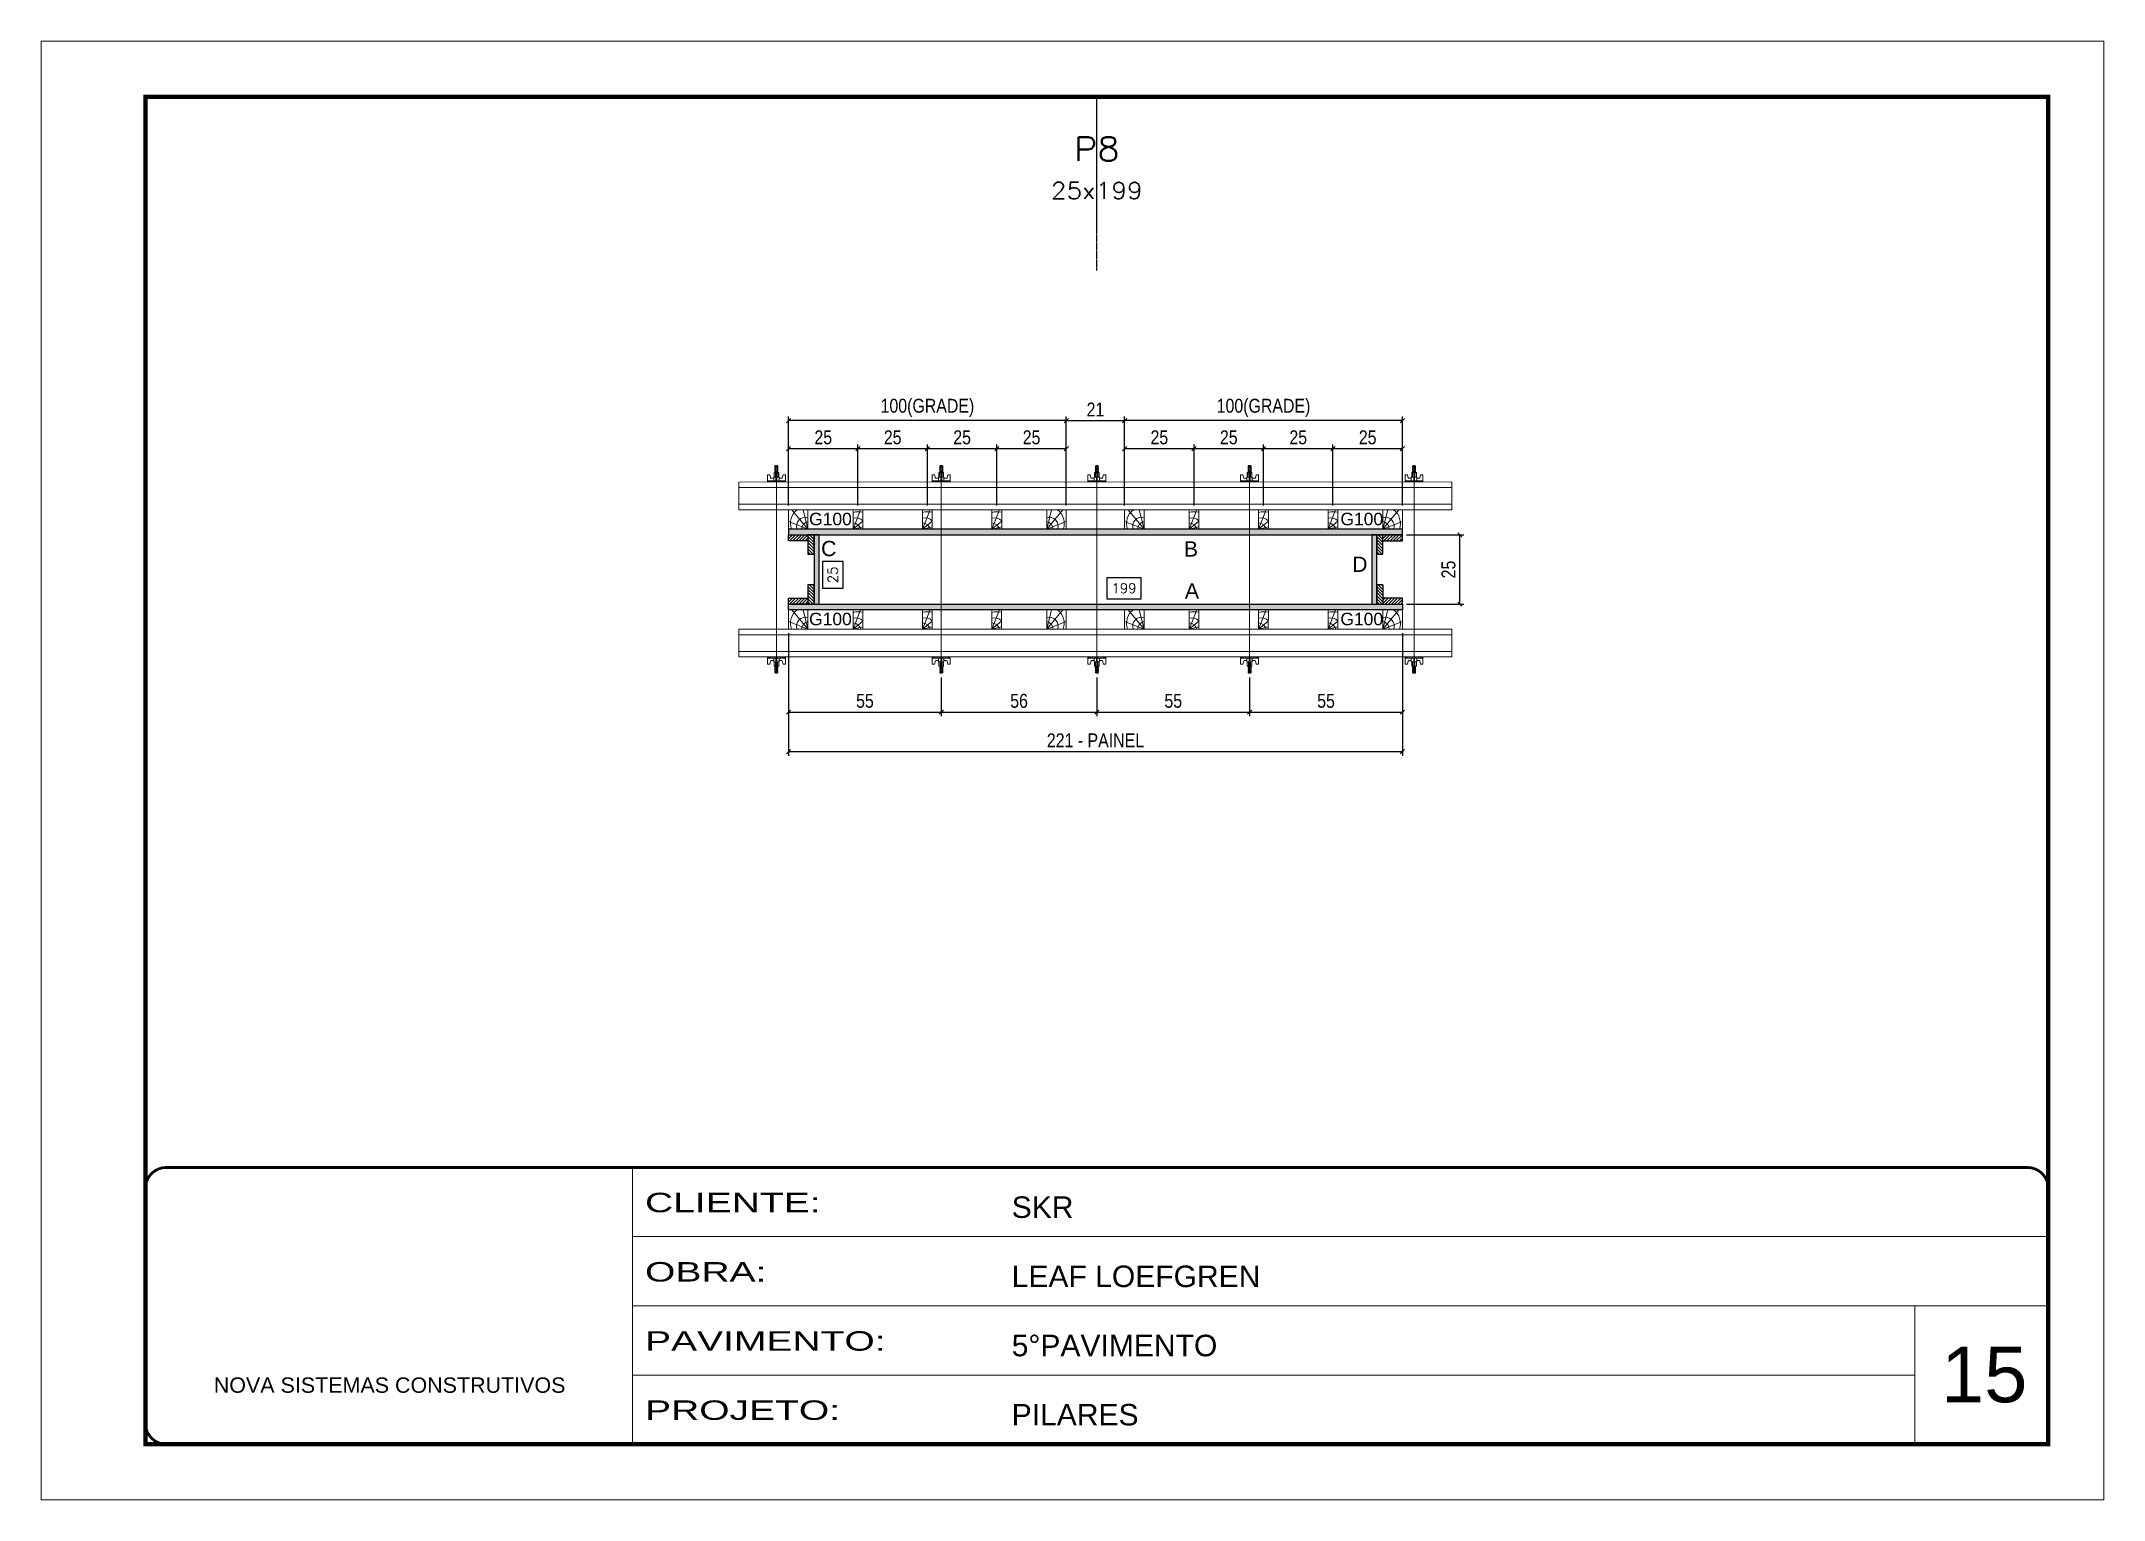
# Model space of a CAD drawing. Extents: x 14400 to 27878, y -21631 to 6985.
# Drawn here: x 17597 to 19082, y 2489 to 3539 of the extents above; entities that cross this region are included whole.
import ezdxf
from ezdxf.enums import TextEntityAlignment as Align

# ---------------------------------------------------------------- set-up
doc = ezdxf.new("R2010")
doc.units = 0
for name, pattern in [('CONTINUO', [0]), ('DASHED', [0.75, 0.5, -0.25]), ('HIDDEN', [0.375, 0.25, -0.125])]:
    doc.linetypes.add(name, pattern=pattern)
for name, color, linetype, lineweight in [('CARIMBO', 255, 'Continuous', 9), ('Folhas', 255, 'Continuous', 9), ('Hachura', 251, 'Continuous', 9), ('Madeira', 126, 'Continuous', 18), ('Perfil Metálico', 224, 'Continuous', 18), ('SARRAFO DE PRESSAO', 251, 'DASHED', 9), ('Texto Seção', 7, 'Continuous', 15)]:
    doc.layers.add(name, color=color, linetype=linetype, lineweight=lineweight)
for name, color, linetype in [('CHAPA', 1, 'Continuous'), ('COTA', 241, 'Continuous'), ('SARRAFO', 251, 'Continuous'), ('Texto de Titulo', 7, 'Continuous'), ('Texto Qtd Sarr', 242, 'Continuous'), ('TEXTO_GERAL', 7, 'Continuous')]:
    doc.layers.add(name, color=color, linetype=linetype)
doc.styles.add('ARIAL', font='arial.ttf')
doc.styles.add('COTA TECNICA 2X', font='techl___.ttf', dxfattribs={"height": 10})
doc.styles.add('ROMANS', font='romans.shx')
doc.styles.add('SANSSERIF', font='sas_____.pfb')
doc.styles.add('Tecnologia', font='')
doc.styles.get('Tecnologia').set_extended_font_data('Forgotten Futurist')
doc.dimstyles.new('SECAO PILAR', dxfattribs={"dimtxt": 10, "dimasz": 3, "dimexe": 3, "dimexo": 3, "dimgap": 3, "dimtad": 1, "dimdec": 1, "dimlfac": 0.5, "dimzin": 12, "dimdsep": 46, "dimtxsty": 'COTA TECNICA 2X', "dimblk1": 'OBLIQUE', "dimblk2": 'OBLIQUE', "dimsah": 1, "dimcen": 0.9, "dimclrd": 256, "dimclre": 256, "dimclrt": 256, "dimadec": 1, "dimazin": 3, "dimtfac": 1, "dimtdec": 1, "dimtmove": 0, "dimatfit": 3, "dimfxl": 1, "dimtolj": 1, "dimtzin": 12, "dimarcsym": 0})
doc.dimstyles.new('SECÇÃO 2', dxfattribs={"dimtxt": 7, "dimasz": 6, "dimexe": 0.18, "dimexo": 2, "dimgap": -4, "dimtad": 3, "dimdec": 1, "dimlfac": 0.5, "dimzin": 12, "dimdsep": 46, "dimtxsty": 'ROMANS', "dimblk": 'ARCHTICK', "dimcen": 0.09, "dimse1": 1, "dimse2": 1, "dimsd1": 1, "dimsd2": 1, "dimclrd": 180, "dimclre": 5, "dimclrt": 1, "dimadec": 0, "dimazin": 3, "dimtfac": 1, "dimtdec": 1, "dimtofl": 0, "dimtmove": 0, "dimatfit": 3, "dimldrblk": 'ARCHTICK', "dimfxl": 1, "dimtolj": 1, "dimtzin": 0, "dimarcsym": 0})

msp = doc.modelspace()

# ---------------------------------------------------------------- texts
at = {"layer": 'CARIMBO', "style": 'ARIAL'}
msp.add_text('15', height=40, dxfattribs=at).set_placement((18964.83, 2559.15))
at = {"layer": 'TEXTO_GERAL', "color": 0, "linetype": 'Continuous', "style": 'SANSSERIF'}
for p in [(18149.82, 3195.05), (18532.37, 3195.05), (18149.81, 3123.06), (18532.35, 3123.06)]:
    msp.add_text('G100', height=9, dxfattribs=at).set_placement(p, align=Align.MIDDLE_LEFT)
at = {"layer": 'TEXTO_GERAL', "style": 'ARIAL'}
for s, p in [('C', (18163.98, 3173.81)), ('B', (18424.73, 3173.5)), ('D', (18546.33, 3162.47)), ('A', (18425.48, 3143.27))]:
    msp.add_text(s, height=11, dxfattribs=at).set_placement(p, align=Align.MIDDLE_CENTER)

# ---------------------------------------------------------------- blocks, each defined once
blk = doc.blocks.new('9999999999')
at = {"color": 30, "linetype": 'CONTINUO'}
for p, q in [((98564.6, 34230.2), (98564.6, 34429.4)), ((98564.6, 34379.6), (99584, 34379.6)), ((98564.6, 34329.8), (99488, 34329.8)), ((99584, 34329.8), (99488, 34329.8)), ((99488, 34329.8), (99488, 34230.2)), ((98564.6, 34280), (99488, 34280))]:
    blk.add_line(p, q, dxfattribs=at)
at = {"color": 30, "linetype": 'CONTINUO', "const_width": 2}
blk.add_lwpolyline([(99584, 34230.2), (99584, 34414.4, 0.414214), (99569, 34429.4), (98229, 34429.4, 0.414214), (98214, 34414.4), (98214, 34245.2, 0.414214), (98229, 34230.2), (99584, 34230.2)], format="xyb", dxfattribs=at)
at = {"layer": 'Folhas'}
blk.add_lwpolyline([(98139, 34190.2), (99624, 34190.2), (99624, 35240.2), (98139, 35240.2)], close=True, dxfattribs=at)
at = {"layer": 'Folhas', "color": 30, "const_width": 3}
blk.add_lwpolyline([(98214, 34230.2), (99584, 34230.2), (99584, 35200.2), (98214, 35200.2)], close=True, dxfattribs=at)
at = {"color": 7, "linetype": 'Continuous', "ltscale": 5, "style": 'ARIAL'}
for s, height, p in [('SKR', 15.48, (98837.7, 34393.1)), ('LEAF LOEFGREN', 15.483, (98837.7, 34343.3)), ('5°PAVIMENTO', 15.483, (98837.7, 34293.5)), ('NOVA SISTEMAS CONSTRUTIVOS', 11.059, (98263.2, 34267.2)), ('PILARES', 15.48, (98837.7, 34243.7))]:
    blk.add_text(s, height=height, dxfattribs=at).set_placement(p)
at = {"layer": 'Folhas', "color": 7, "style": 'Tecnologia', "width": 1.5}
for s, p in [('CLIENTE:', (98573.7, 34397.2)), ('OBRA:', (98573.7, 34347.3)), ('PAVIMENTO:', (98573.7, 34297.5)), ('PROJETO:', (98573.7, 34247.7))]:
    blk.add_text(s, height=14, dxfattribs=at).set_placement(p)
blk = doc.blocks.new('*D3885')
at = {"layer": 'COTA', "color": 180, "lineweight": -2, "transparency": 16777216}
for p, q in [((18174.4, 3164.5), (18159.4, 3164.5)), ((18159.4, 3164.5), (18159.4, 3145.2)), ((18174.4, 3145.2), (18174.4, 3164.5)), ((18159.4, 3145.2), (18174.4, 3145.2))]:
    blk.add_line(p, q, dxfattribs=at)
at = {"layer": 'Defpoints', "color": 0, "transparency": 16777216}
for p in [(18174.3, 3183.7), (18174.3, 3133.7), (18178.4, 3133.7)]:
    blk.add_point(p, dxfattribs=at)
at = {"layer": 'COTA', "color": 1, "transparency": 16777216, "insert": (18166.9, 3154.8), "char_height": 7, "attachment_point": 5, "rotation": 90, "style": 'ROMANS'}
blk.add_mtext('\\A1;25', dxfattribs=at)
blk = doc.blocks.new('_ArchTick')
at = {"color": 0, "linetype": 'ByBlock', "const_width": 0.15}
blk.add_lwpolyline([(-0.5, -0.5), (0.5, 0.5)], dxfattribs=at)
blk = doc.blocks.new('*D3886')
at = {"layer": 'COTA', "color": 180, "lineweight": -2, "transparency": 16777216}
for p, q in [((18388.8, 3152.7), (18364.1, 3152.7)), ((18364.1, 3152.7), (18364.1, 3137.7)), ((18388.8, 3137.7), (18388.8, 3152.7)), ((18364.1, 3137.7), (18388.8, 3137.7))]:
    blk.add_line(p, q, dxfattribs=at)
at = {"layer": 'Defpoints', "color": 0, "transparency": 16777216}
for p in [(18157, 3133.7), (18555, 3133.7), (18555, 3133.7)]:
    blk.add_point(p, dxfattribs=at)
at = {"layer": 'COTA', "color": 1, "transparency": 16777216, "insert": (18376.5, 3145.2), "char_height": 7, "attachment_point": 5, "style": 'ROMANS'}
blk.add_mtext('\\A1;199', dxfattribs=at)
blk = doc.blocks.new('_Oblique')
at = {"color": 0, "linetype": 'ByBlock', "lineweight": -2}
blk.add_line((-0.5, -0.5), (0.5, 0.5), dxfattribs=at)
blk = doc.blocks.new('*D3887')
at = {"layer": 'COTA', "lineweight": -2, "transparency": 16777216}
for p, q in [((18135, 3112.8), (18135, 3024.6)), ((18577, 3112.8), (18577, 3024.6)), ((18135, 3027.6), (18577, 3027.6))]:
    blk.add_line(p, q, dxfattribs=at)
at = {"layer": 'Defpoints', "color": 0, "transparency": 16777216}
for p in [(18135, 3115.8), (18577, 3115.8), (18577, 3027.6)]:
    blk.add_point(p, dxfattribs=at)
at = {"layer": 'COTA', "lineweight": -2, "transparency": 16777216, "xscale": 3, "yscale": 3, "zscale": 3, "rotation": 180}
blk.add_blockref('_Oblique', (18135, 3027.6), dxfattribs=at)
at = {"layer": 'COTA', "lineweight": -2, "transparency": 16777216, "xscale": 3, "yscale": 3, "zscale": 3}
blk.add_blockref('_Oblique', (18577, 3027.6), dxfattribs=at)
at = {"layer": 'COTA', "transparency": 16777216, "insert": (18356, 3035.7), "char_height": 10, "attachment_point": 5, "style": 'COTA TECNICA 2X'}
blk.add_mtext('\\A1;221 - PAINEL', dxfattribs=at)
blk = doc.blocks.new('*D3888')
at = {"layer": 'COTA', "lineweight": -2, "transparency": 16777216}
for p, q in [((18135, 3112.7), (18135, 3053)), ((18245, 3081), (18245, 3053)), ((18135, 3056), (18245, 3056))]:
    blk.add_line(p, q, dxfattribs=at)
at = {"layer": 'Defpoints', "color": 0, "transparency": 16777216}
for p in [(18135, 3115.7), (18245, 3084), (18245, 3056)]:
    blk.add_point(p, dxfattribs=at)
at = {"layer": 'COTA', "lineweight": -2, "transparency": 16777216, "xscale": 3, "yscale": 3, "zscale": 3, "rotation": 180}
blk.add_blockref('_Oblique', (18135, 3056), dxfattribs=at)
at = {"layer": 'COTA', "lineweight": -2, "transparency": 16777216, "xscale": 3, "yscale": 3, "zscale": 3}
blk.add_blockref('_Oblique', (18245, 3056), dxfattribs=at)
at = {"layer": 'COTA', "transparency": 16777216, "insert": (18190, 3064.1), "char_height": 10, "attachment_point": 5, "style": 'COTA TECNICA 2X'}
blk.add_mtext('\\A1;55', dxfattribs=at)
blk = doc.blocks.new('*D3889')
at = {"layer": 'COTA', "lineweight": -2, "transparency": 16777216}
for p, q in [((18577, 3112.7), (18577, 3053)), ((18467, 3081), (18467, 3053)), ((18467, 3056), (18577, 3056))]:
    blk.add_line(p, q, dxfattribs=at)
at = {"layer": 'Defpoints', "color": 0, "transparency": 16777216}
for p in [(18577, 3115.7), (18467, 3084), (18577, 3056)]:
    blk.add_point(p, dxfattribs=at)
at = {"layer": 'COTA', "lineweight": -2, "transparency": 16777216, "xscale": 3, "yscale": 3, "zscale": 3, "rotation": 180}
blk.add_blockref('_Oblique', (18467, 3056), dxfattribs=at)
at = {"layer": 'COTA', "lineweight": -2, "transparency": 16777216, "xscale": 3, "yscale": 3, "zscale": 3}
blk.add_blockref('_Oblique', (18577, 3056), dxfattribs=at)
at = {"layer": 'COTA', "transparency": 16777216, "insert": (18522, 3064.1), "char_height": 10, "attachment_point": 5, "style": 'COTA TECNICA 2X'}
blk.add_mtext('\\A1;55', dxfattribs=at)
blk = doc.blocks.new('C')
at = {"layer": 'Hachura', "color": 0}
for p, q in [((0, 3.22), (0, -3.22)), ((0.45, 3.22), (0, 3.22)), ((0.46, 3.16), (0, 3.16)), ((0.46, 3.05), (0, 3.05)), ((0.46, 2.88), (0, 2.88)), ((0, 2.75), (0, -1.16)), ((0.46, 2.65), (0, 2.65)), ((0.46, 2.23), (0, 2.23)), ((0.46, 1.51), (0, 1.51)), ((0.39, 0.49), (0.17, 0.49)), ((0.45, -3.23), (0.45, 3.22)), ((0.45, 3.22), (2.58, 3.22)), ((1.74, 0.97), (0.45, 0.97)), ((1.45, 0.1), (0.45, 0.1)), ((1.35, 1.94), (1.35, 0.96)), ((2.58, 2.39), (1.47, 2.09)), ((1.74, -0.97), (1.74, 0.97)), ((1.74, 0.97), (1.74, 0.84)), ((1.74, 0.97), (1.74, 0.84)), ((1.74, 0.84), (3.35, 0.84)), ((3.35, 0.45), (1.74, 0.45)), ((2.58, 3.22), (2.58, 2.39)), ((3.32, 0.84), (3.32, -0.84)), ((3.35, 0.84), (3.35, -0.84)), ((3.68, 0.45), (3.35, 0.45)), ((3.84, -0.52), (3.35, 0.45)), ((3.35, 0.06), (3.67, -0.57)), ((3.68, 0.45), (4.16, -0.52)), ((3.72, 0.5), (4.25, -0.57)), ((4.37, -0.55), (3.83, 0.53)), ((4.15, 0.45), (3.93, 0.45)), ((4.42, -0.52), (3.93, 0.45)), ((4.15, 0.45), (4.26, 0.45)), ((4.26, 0.45), (4.74, -0.52)), ((4.3, 0.5), (4.83, -0.57)), ((4.95, -0.55), (4.41, 0.53)), ((4.51, 0.45), (4.84, 0.45)), ((5, -0.52), (4.51, 0.45)), ((4.84, 0.45), (5.32, -0.52)), ((4.88, 0.5), (5.41, -0.57)), ((5.53, -0.55), (4.99, 0.53)), ((5.58, -0.52), (5.09, 0.45)), ((5.42, 0.45), (5.09, 0.45)), ((5.58, -0.52), (5.09, 0.45)), ((5.42, 0.45), (5.74, -0.19)), ((5.46, 0.5), (5.74, -0.07)), ((5.74, 0.19), (5.57, 0.53)), ((5.74, 0.32), (5.68, 0.45)), ((5.68, 0.45), (5.74, 0.45)), ((5.74, 0.45), (5.9, 0.29)), ((5.74, 0.45), (5.74, -0.52)), ((5.9, -0.36), (5.9, 0.29)), ((0.45, 0), (0, 0)), ((0.46, -1.52), (0, -1.52)), ((0.46, -2.23), (0, -2.23)), ((0.46, -2.65), (0, -2.65)), ((0.46, -2.88), (0, -2.88)), ((0.46, -3.05), (0, -3.05)), ((0.46, -3.16), (0, -3.16)), ((0, -3.22), (2.57, -3.22)), ((0.08, -0.48), (0.29, -0.48)), ((0.29, -0.48), (0.4, -0.48)), ((0.45, 0), (0.45, -0.97)), ((0.45, -0.16), (1.45, -0.16)), ((0.45, -0.65), (0.45, -0.32)), ((0.45, -3.23), (0.45, -0.65)), ((0.45, -0.97), (1.74, -0.97)), ((1.35, -1.94), (1.35, -0.97)), ((2.58, -2.39), (1.47, -2.1)), ((3.35, -0.32), (1.74, -0.32)), ((3.35, -0.84), (1.74, -0.84)), ((2.58, -3.23), (2.58, -2.39)), ((3.35, -0.07), (3.58, -0.52)), ((3.35, -0.52), (3.58, -0.52)), ((3.84, -0.52), (4.16, -0.52)), ((4.42, -0.52), (4.74, -0.52)), ((4.63, -0.52), (4.74, -0.52)), ((5, -0.52), (5.32, -0.52)), ((5.58, -0.52), (5.74, -0.52)), ((5.74, -0.52), (5.9, -0.36)), ((5.74, -0.52), (5.74, -0.52))]:
    blk.add_line(p, q, dxfattribs=at)
for centre, radius, start, end in [((1.52, 1.94), 0.161, 104.74356, 180), ((1.44, -0.03), 0.129, 272.69497, 87.30503), ((3.81, 0.39), 0.143, 25.56881, 154.43119), ((4.39, 0.39), 0.143, 25.56881, 154.43119), ((4.97, 0.39), 0.143, 25.56881, 154.43119), ((5.55, 0.39), 0.143, 25.56881, 154.43119), ((0.17, -0.37), 0.174, 221.74404, 317.85924), ((1.52, -1.94), 0.161, 180, 255.25644), ((3.71, -0.4), 0.174, 222.14076, 318.25596), ((4.29, -0.4), 0.174, 222.14076, 318.25596), ((4.87, -0.4), 0.174, 222.14076, 318.25596), ((5.45, -0.4), 0.174, 222.14076, 318.25596), ((5.61, -0.4), 0.174, 317.85924, 318.25596)]:
    blk.add_arc(centre, radius, start, end, dxfattribs=at)
blk = doc.blocks.new('*D3895')
at = {"layer": 'COTA', "lineweight": -2, "transparency": 16777216}
for p, q in [((18357, 3081), (18357, 3053)), ((18467, 3081), (18467, 3053)), ((18357, 3056), (18467, 3056))]:
    blk.add_line(p, q, dxfattribs=at)
at = {"layer": 'Defpoints', "color": 0, "transparency": 16777216}
for p in [(18357, 3084), (18467, 3084), (18467, 3056)]:
    blk.add_point(p, dxfattribs=at)
at = {"layer": 'COTA', "lineweight": -2, "transparency": 16777216, "xscale": 3, "yscale": 3, "zscale": 3, "rotation": 180}
blk.add_blockref('_Oblique', (18357, 3056), dxfattribs=at)
at = {"layer": 'COTA', "lineweight": -2, "transparency": 16777216, "xscale": 3, "yscale": 3, "zscale": 3}
blk.add_blockref('_Oblique', (18467, 3056), dxfattribs=at)
at = {"layer": 'COTA', "transparency": 16777216, "insert": (18412, 3064.1), "char_height": 10, "attachment_point": 5, "style": 'COTA TECNICA 2X'}
blk.add_mtext('\\A1;55', dxfattribs=at)
blk = doc.blocks.new('*D3896')
at = {"layer": 'COTA', "lineweight": -2, "transparency": 16777216}
for p, q in [((18580, 3183.7), (18621.3, 3183.7)), ((18618.3, 3133.7), (18618.3, 3183.7)), ((18580, 3133.7), (18621.3, 3133.7))]:
    blk.add_line(p, q, dxfattribs=at)
at = {"layer": 'Defpoints', "color": 0, "transparency": 16777216}
for p in [(18577, 3183.7), (18618.3, 3183.7), (18577, 3133.7)]:
    blk.add_point(p, dxfattribs=at)
at = {"layer": 'COTA', "lineweight": -2, "transparency": 16777216, "xscale": 3, "yscale": 3, "zscale": 3}
for p, rotation in [((18618.3, 3183.7), 90), ((18618.3, 3133.7), 270)]:
    blk.add_blockref('_Oblique', p, dxfattribs=dict(at, rotation=rotation))
at = {"layer": 'COTA', "transparency": 16777216, "insert": (18610.2, 3158.7), "char_height": 10, "attachment_point": 5, "rotation": 90, "style": 'COTA TECNICA 2X'}
blk.add_mtext('\\A1;25', dxfattribs=at)
blk = doc.blocks.new('*D3897')
at = {"layer": 'COTA', "lineweight": -2, "transparency": 16777216}
for p, q in [((18245, 3081), (18245, 3053)), ((18357, 3081), (18357, 3053)), ((18245, 3056), (18357, 3056))]:
    blk.add_line(p, q, dxfattribs=at)
at = {"layer": 'Defpoints', "color": 0, "transparency": 16777216}
for p in [(18245, 3084), (18357, 3084), (18357, 3056)]:
    blk.add_point(p, dxfattribs=at)
at = {"layer": 'COTA', "lineweight": -2, "transparency": 16777216, "xscale": 3, "yscale": 3, "zscale": 3, "rotation": 180}
blk.add_blockref('_Oblique', (18245, 3056), dxfattribs=at)
at = {"layer": 'COTA', "lineweight": -2, "transparency": 16777216, "xscale": 3, "yscale": 3, "zscale": 3}
blk.add_blockref('_Oblique', (18357, 3056), dxfattribs=at)
at = {"layer": 'COTA', "transparency": 16777216, "insert": (18301, 3064.1), "char_height": 10, "attachment_point": 5, "style": 'COTA TECNICA 2X'}
blk.add_mtext('\\A1;56', dxfattribs=at)
blk = doc.blocks.new('PONTALETE')
at = {"layer": 'Madeira'}
for q in [(2.71, 7), (7, 5.76), (7, 1.74)]:
    blk.add_line((0, 0), q, dxfattribs=at)
blk.add_lwpolyline([(0, 0), (7, 0), (7, 7), (0, 7)], close=True, dxfattribs=at)
for centre, radius, start, end in [((2.04, 0.06), 6.23, 37.28179, 109.09128), ((1.09, 0.9), 3.19, 343.60304, 109.98471), ((-0.21, -0.78), 3.09, 14.63219, 86.0383)]:
    blk.add_arc(centre, radius, start, end, dxfattribs=at)
blk = doc.blocks.new('MEIO PONTALETE')
at = {"layer": 'Madeira'}
for q in [(2.71, 7), (3.5, 2.88), (3.5, 0.87)]:
    blk.add_line((0, 0), q, dxfattribs=at)
blk.add_lwpolyline([(0, 0), (3.5, 0), (3.5, 7), (0, 7)], close=True, dxfattribs=at)
for centre, radius, start, end in [((2.04, 0.06), 6.23, 76.44987, 109.09128), ((1.09, 0.9), 3.19, 40.90626, 109.98471), ((-0.21, -0.78), 3.09, 14.63219, 86.0383)]:
    blk.add_arc(centre, radius, start, end, dxfattribs=at)
blk = doc.blocks.new('*D3898')
at = {"layer": 'COTA', "lineweight": -2, "transparency": 16777216}
for p, q in [((18377, 3204.8), (18377, 3248.7)), ((18377, 3245.7), (18427, 3245.7)), ((18427, 3204.7), (18427, 3248.7))]:
    blk.add_line(p, q, dxfattribs=at)
at = {"layer": 'Defpoints', "color": 0, "transparency": 16777216}
for p in [(18427, 3245.7), (18377, 3201.8), (18427, 3201.7)]:
    blk.add_point(p, dxfattribs=at)
at = {"layer": 'COTA', "lineweight": -2, "transparency": 16777216, "xscale": 3, "yscale": 3, "zscale": 3, "rotation": 180}
blk.add_blockref('_Oblique', (18377, 3245.7), dxfattribs=at)
at = {"layer": 'COTA', "lineweight": -2, "transparency": 16777216, "xscale": 3, "yscale": 3, "zscale": 3}
blk.add_blockref('_Oblique', (18427, 3245.7), dxfattribs=at)
at = {"layer": 'COTA', "transparency": 16777216, "insert": (18402, 3253.8), "char_height": 10, "attachment_point": 5, "style": 'COTA TECNICA 2X'}
blk.add_mtext('\\A1;25', dxfattribs=at)
blk = doc.blocks.new('*D3899')
at = {"layer": 'COTA', "lineweight": -2, "transparency": 16777216}
for p, q in [((18377, 3204.8), (18377, 3268.9)), ((18577, 3204.7), (18577, 3268.9)), ((18577, 3265.9), (18377, 3265.9))]:
    blk.add_line(p, q, dxfattribs=at)
at = {"layer": 'Defpoints', "color": 0, "transparency": 16777216}
for p in [(18377, 3265.9), (18377, 3201.8), (18577, 3201.7)]:
    blk.add_point(p, dxfattribs=at)
at = {"layer": 'COTA', "lineweight": -2, "transparency": 16777216, "xscale": 3, "yscale": 3, "zscale": 3, "rotation": 180}
blk.add_blockref('_Oblique', (18377, 3265.9), dxfattribs=at)
at = {"layer": 'COTA', "lineweight": -2, "transparency": 16777216, "xscale": 3, "yscale": 3, "zscale": 3}
blk.add_blockref('_Oblique', (18577, 3265.9), dxfattribs=at)
at = {"layer": 'COTA', "transparency": 16777216, "insert": (18477, 3275.1), "char_height": 10, "attachment_point": 5, "style": 'COTA TECNICA 2X'}
blk.add_mtext('\\A1;100(GRADE)', dxfattribs=at)
blk = doc.blocks.new('*D3900')
at = {"layer": 'COTA', "lineweight": -2, "transparency": 16777216}
for p, q in [((18427, 3204.7), (18427, 3248.7)), ((18427, 3245.7), (18477, 3245.7)), ((18477, 3204.7), (18477, 3248.7))]:
    blk.add_line(p, q, dxfattribs=at)
at = {"layer": 'Defpoints', "color": 0, "transparency": 16777216}
for p in [(18477, 3245.7), (18427, 3201.7), (18477, 3201.7)]:
    blk.add_point(p, dxfattribs=at)
at = {"layer": 'COTA', "lineweight": -2, "transparency": 16777216, "xscale": 3, "yscale": 3, "zscale": 3, "rotation": 180}
blk.add_blockref('_Oblique', (18427, 3245.7), dxfattribs=at)
at = {"layer": 'COTA', "lineweight": -2, "transparency": 16777216, "xscale": 3, "yscale": 3, "zscale": 3}
blk.add_blockref('_Oblique', (18477, 3245.7), dxfattribs=at)
at = {"layer": 'COTA', "transparency": 16777216, "insert": (18452, 3253.8), "char_height": 10, "attachment_point": 5, "style": 'COTA TECNICA 2X'}
blk.add_mtext('\\A1;25', dxfattribs=at)
blk = doc.blocks.new('*D3901')
at = {"layer": 'COTA', "lineweight": -2, "transparency": 16777216}
for p, q in [((18477, 3204.7), (18477, 3248.7)), ((18477, 3245.7), (18527, 3245.7)), ((18527, 3204.7), (18527, 3248.7))]:
    blk.add_line(p, q, dxfattribs=at)
at = {"layer": 'Defpoints', "color": 0, "transparency": 16777216}
for p in [(18527, 3245.7), (18477, 3201.7), (18527, 3201.7)]:
    blk.add_point(p, dxfattribs=at)
at = {"layer": 'COTA', "lineweight": -2, "transparency": 16777216, "xscale": 3, "yscale": 3, "zscale": 3, "rotation": 180}
blk.add_blockref('_Oblique', (18477, 3245.7), dxfattribs=at)
at = {"layer": 'COTA', "lineweight": -2, "transparency": 16777216, "xscale": 3, "yscale": 3, "zscale": 3}
blk.add_blockref('_Oblique', (18527, 3245.7), dxfattribs=at)
at = {"layer": 'COTA', "transparency": 16777216, "insert": (18502, 3253.8), "char_height": 10, "attachment_point": 5, "style": 'COTA TECNICA 2X'}
blk.add_mtext('\\A1;25', dxfattribs=at)
blk = doc.blocks.new('*D3902')
at = {"layer": 'COTA', "lineweight": -2, "transparency": 16777216}
for p, q in [((18527, 3204.7), (18527, 3248.7)), ((18527, 3245.7), (18577, 3245.7)), ((18577, 3204.7), (18577, 3248.7))]:
    blk.add_line(p, q, dxfattribs=at)
at = {"layer": 'Defpoints', "color": 0, "transparency": 16777216}
for p in [(18577, 3245.7), (18527, 3201.7), (18577, 3201.7)]:
    blk.add_point(p, dxfattribs=at)
at = {"layer": 'COTA', "lineweight": -2, "transparency": 16777216, "xscale": 3, "yscale": 3, "zscale": 3, "rotation": 180}
blk.add_blockref('_Oblique', (18527, 3245.7), dxfattribs=at)
at = {"layer": 'COTA', "lineweight": -2, "transparency": 16777216, "xscale": 3, "yscale": 3, "zscale": 3}
blk.add_blockref('_Oblique', (18577, 3245.7), dxfattribs=at)
at = {"layer": 'COTA', "transparency": 16777216, "insert": (18552, 3253.8), "char_height": 10, "attachment_point": 5, "style": 'COTA TECNICA 2X'}
blk.add_mtext('\\A1;25', dxfattribs=at)
blk = doc.blocks.new('*D3903')
at = {"layer": 'COTA', "lineweight": -2, "transparency": 16777216}
for p, q in [((18135, 3204.8), (18135, 3248.7)), ((18135, 3245.7), (18185, 3245.7)), ((18185, 3204.7), (18185, 3248.7))]:
    blk.add_line(p, q, dxfattribs=at)
at = {"layer": 'Defpoints', "color": 0, "transparency": 16777216}
for p in [(18185, 3245.7), (18135, 3201.8), (18185, 3201.7)]:
    blk.add_point(p, dxfattribs=at)
at = {"layer": 'COTA', "lineweight": -2, "transparency": 16777216, "xscale": 3, "yscale": 3, "zscale": 3, "rotation": 180}
blk.add_blockref('_Oblique', (18135, 3245.7), dxfattribs=at)
at = {"layer": 'COTA', "lineweight": -2, "transparency": 16777216, "xscale": 3, "yscale": 3, "zscale": 3}
blk.add_blockref('_Oblique', (18185, 3245.7), dxfattribs=at)
at = {"layer": 'COTA', "transparency": 16777216, "insert": (18160, 3253.8), "char_height": 10, "attachment_point": 5, "style": 'COTA TECNICA 2X'}
blk.add_mtext('\\A1;25', dxfattribs=at)
blk = doc.blocks.new('*D3904')
at = {"layer": 'COTA', "lineweight": -2, "transparency": 16777216}
for p, q in [((18135, 3204.8), (18135, 3268.9)), ((18335, 3204.7), (18335, 3268.9)), ((18335, 3265.9), (18135, 3265.9))]:
    blk.add_line(p, q, dxfattribs=at)
at = {"layer": 'Defpoints', "color": 0, "transparency": 16777216}
for p in [(18135, 3265.9), (18135, 3201.8), (18335, 3201.7)]:
    blk.add_point(p, dxfattribs=at)
at = {"layer": 'COTA', "lineweight": -2, "transparency": 16777216, "xscale": 3, "yscale": 3, "zscale": 3, "rotation": 180}
blk.add_blockref('_Oblique', (18135, 3265.9), dxfattribs=at)
at = {"layer": 'COTA', "lineweight": -2, "transparency": 16777216, "xscale": 3, "yscale": 3, "zscale": 3}
blk.add_blockref('_Oblique', (18335, 3265.9), dxfattribs=at)
at = {"layer": 'COTA', "transparency": 16777216, "insert": (18235, 3275.1), "char_height": 10, "attachment_point": 5, "style": 'COTA TECNICA 2X'}
blk.add_mtext('\\A1;100(GRADE)', dxfattribs=at)
blk = doc.blocks.new('*D3905')
at = {"layer": 'COTA', "lineweight": -2, "transparency": 16777216}
for p, q in [((18185, 3204.7), (18185, 3248.7)), ((18185, 3245.7), (18235, 3245.7)), ((18235, 3204.7), (18235, 3248.7))]:
    blk.add_line(p, q, dxfattribs=at)
at = {"layer": 'Defpoints', "color": 0, "transparency": 16777216}
for p in [(18235, 3245.7), (18185, 3201.7), (18235, 3201.7)]:
    blk.add_point(p, dxfattribs=at)
at = {"layer": 'COTA', "lineweight": -2, "transparency": 16777216, "xscale": 3, "yscale": 3, "zscale": 3, "rotation": 180}
blk.add_blockref('_Oblique', (18185, 3245.7), dxfattribs=at)
at = {"layer": 'COTA', "lineweight": -2, "transparency": 16777216, "xscale": 3, "yscale": 3, "zscale": 3}
blk.add_blockref('_Oblique', (18235, 3245.7), dxfattribs=at)
at = {"layer": 'COTA', "transparency": 16777216, "insert": (18210, 3253.8), "char_height": 10, "attachment_point": 5, "style": 'COTA TECNICA 2X'}
blk.add_mtext('\\A1;25', dxfattribs=at)
blk = doc.blocks.new('*D3906')
at = {"layer": 'COTA', "lineweight": -2, "transparency": 16777216}
for p, q in [((18235, 3204.7), (18235, 3248.7)), ((18235, 3245.7), (18285, 3245.7)), ((18285, 3204.7), (18285, 3248.7))]:
    blk.add_line(p, q, dxfattribs=at)
at = {"layer": 'Defpoints', "color": 0, "transparency": 16777216}
for p in [(18285, 3245.7), (18235, 3201.7), (18285, 3201.7)]:
    blk.add_point(p, dxfattribs=at)
at = {"layer": 'COTA', "lineweight": -2, "transparency": 16777216, "xscale": 3, "yscale": 3, "zscale": 3, "rotation": 180}
blk.add_blockref('_Oblique', (18235, 3245.7), dxfattribs=at)
at = {"layer": 'COTA', "lineweight": -2, "transparency": 16777216, "xscale": 3, "yscale": 3, "zscale": 3}
blk.add_blockref('_Oblique', (18285, 3245.7), dxfattribs=at)
at = {"layer": 'COTA', "transparency": 16777216, "insert": (18260, 3253.8), "char_height": 10, "attachment_point": 5, "style": 'COTA TECNICA 2X'}
blk.add_mtext('\\A1;25', dxfattribs=at)
blk = doc.blocks.new('*D3907')
at = {"layer": 'COTA', "lineweight": -2, "transparency": 16777216}
for p, q in [((18285, 3204.7), (18285, 3248.7)), ((18285, 3245.7), (18335, 3245.7)), ((18335, 3204.7), (18335, 3248.7))]:
    blk.add_line(p, q, dxfattribs=at)
at = {"layer": 'Defpoints', "color": 0, "transparency": 16777216}
for p in [(18335, 3245.7), (18285, 3201.7), (18335, 3201.7)]:
    blk.add_point(p, dxfattribs=at)
at = {"layer": 'COTA', "lineweight": -2, "transparency": 16777216, "xscale": 3, "yscale": 3, "zscale": 3, "rotation": 180}
blk.add_blockref('_Oblique', (18285, 3245.7), dxfattribs=at)
at = {"layer": 'COTA', "lineweight": -2, "transparency": 16777216, "xscale": 3, "yscale": 3, "zscale": 3}
blk.add_blockref('_Oblique', (18335, 3245.7), dxfattribs=at)
at = {"layer": 'COTA', "transparency": 16777216, "insert": (18310, 3253.8), "char_height": 10, "attachment_point": 5, "style": 'COTA TECNICA 2X'}
blk.add_mtext('\\A1;25', dxfattribs=at)
blk = doc.blocks.new('*D3908')
at = {"layer": 'COTA', "lineweight": -2, "transparency": 16777216}
for p, q in [((18335, 3204.7), (18335, 3268.9)), ((18377, 3204.8), (18377, 3268.9)), ((18335, 3265.9), (18377, 3265.9))]:
    blk.add_line(p, q, dxfattribs=at)
at = {"layer": 'Defpoints', "color": 0, "transparency": 16777216}
for p in [(18377, 3265.9), (18335, 3201.7), (18377, 3201.8)]:
    blk.add_point(p, dxfattribs=at)
at = {"layer": 'COTA', "lineweight": -2, "transparency": 16777216, "xscale": 3, "yscale": 3, "zscale": 3, "rotation": 180}
blk.add_blockref('_Oblique', (18335, 3265.9), dxfattribs=at)
at = {"layer": 'COTA', "lineweight": -2, "transparency": 16777216, "xscale": 3, "yscale": 3, "zscale": 3}
blk.add_blockref('_Oblique', (18377, 3265.9), dxfattribs=at)
at = {"layer": 'COTA', "transparency": 16777216, "insert": (18356, 3273.9), "char_height": 10, "attachment_point": 5, "style": 'COTA TECNICA 2X'}
blk.add_mtext('\\A1;21', dxfattribs=at)
blk = doc.blocks.new('titulo1')
at = {"layer": 'Defpoints', "color": 252, "linetype": 'HIDDEN', "ltscale": 2}
blk.add_line((0, 0), (0, 125), dxfattribs=at)
at = {"layer": 'Defpoints', "style": 'ROMANS', "oblique": 15}
blk.add_attdef('FOLHA', text='', height=10, dxfattribs=at).set_placement((0, 15.6), align=Align.MIDDLE_CENTER)
at = {"layer": 'Texto Qtd Sarr', "color": 3, "style": 'ROMANS', "oblique": 15}
for tag, height, p in [('TITULO', 17, (0, 71.4)), ('SEÇÃO', 12, (0, 41.5))]:
    blk.add_attdef(tag, text='', height=height, dxfattribs=at).set_placement(p, align=Align.MIDDLE_CENTER)

# ---------------------------------------------------------------- dimensions: what is measured, and where the dimension line sits
at = {"layer": 'COTA'}
for base, p1, p2, text, picture, middle in [((18134.98, 3265.88), (18334.98, 3201.74), (18134.98, 3201.76), '<>(GRADE)', '*D3904', (18234.98, 3275.1)), ((18376.99, 3265.88), (18576.98, 3201.74), (18376.99, 3201.76), '<>(GRADE)', '*D3899', (18476.99, 3275.1)), ((18576.97, 3027.59), (18134.97, 3115.76), (18576.97, 3115.8), '<> - PAINEL', '*D3887', (18355.97, 3035.66))]:
    dim = msp.add_linear_dim(base=base, p1=p1, p2=p2, text=text, dimstyle='SECAO PILAR', dxfattribs=at)
    dim.commit()
    dim.dimension.update_dxf_attribs({"geometry": picture, "text_midpoint": middle})
for base, p1, p2, picture, middle in [((18376.99, 3265.88), (18334.98, 3201.72), (18376.99, 3201.76), '*D3908', (18355.98, 3273.94)), ((18184.98, 3245.69), (18134.98, 3201.76), (18184.98, 3201.75), '*D3903', (18159.98, 3253.8)), ((18234.98, 3245.69), (18184.98, 3201.75), (18234.98, 3201.75), '*D3905', (18209.98, 3253.8)), ((18284.98, 3245.69), (18234.98, 3201.75), (18284.98, 3201.75), '*D3906', (18259.98, 3253.8)), ((18334.98, 3245.69), (18284.98, 3201.75), (18334.98, 3201.75), '*D3907', (18309.98, 3253.8)), ((18426.99, 3245.69), (18376.99, 3201.76), (18426.99, 3201.75), '*D3898', (18401.99, 3253.8)), ((18476.99, 3245.69), (18426.99, 3201.75), (18476.99, 3201.75), '*D3900', (18451.99, 3253.8)), ((18526.99, 3245.69), (18476.99, 3201.75), (18526.99, 3201.75), '*D3901', (18501.99, 3253.8)), ((18576.98, 3245.69), (18526.99, 3201.75), (18576.98, 3201.75), '*D3902', (18551.99, 3253.8)), ((18245.03, 3056.01), (18134.97, 3115.75), (18245.03, 3083.98), '*D3888', (18190, 3064.12)), ((18576.97, 3056.01), (18467.03, 3083.98), (18576.97, 3115.75), '*D3889', (18522, 3064.12)), ((18357.03, 3056.01), (18245.03, 3083.98), (18357.03, 3083.98), '*D3897', (18301.03, 3064.12)), ((18467.03, 3056.01), (18357.03, 3083.98), (18467.03, 3083.98), '*D3895', (18412.03, 3064.12))]:
    dim = msp.add_linear_dim(base=base, p1=p1, p2=p2, dimstyle='SECAO PILAR', dxfattribs=at)
    dim.commit()
    dim.dimension.update_dxf_attribs({"geometry": picture, "text_midpoint": middle})
dim = msp.add_linear_dim(base=(18178.38, 3133.75), p1=(18174.29, 3183.75), p2=(18174.29, 3133.75), angle=270, dimstyle='SECÇÃO 2', dxfattribs=at)
dim.commit()
dim.dimension.update_dxf_attribs({"geometry": '*D3885', "text_midpoint": (18178.38, 3154.82), "dimtype": 160})
dim = msp.add_linear_dim(base=(18618.27, 3183.75), p1=(18576.97, 3133.75), p2=(18576.97, 3183.75), angle=90, dimstyle='SECAO PILAR', dxfattribs=at)
dim.commit()
dim.dimension.update_dxf_attribs({"geometry": '*D3896', "text_midpoint": (18610.16, 3158.75)})
dim = msp.add_linear_dim(base=(18554.97, 3133.75), p1=(18156.97, 3133.75), p2=(18554.97, 3133.75), dimstyle='SECÇÃO 2', dxfattribs=at)
dim.commit()
dim.dimension.update_dxf_attribs({"geometry": '*D3886', "text_midpoint": (18376.48, 3133.75), "dimtype": 160})

# ---------------------------------------------------------------- hatches: boundary and pattern name
at = {"layer": 'Hachura'}
h = msp.add_hatch(color=256, dxfattribs=at)
h.dxf.hatch_style = 1
h.paths.add_polyline_path([(18576.97, 3183.75), (18576.97, 3187.75), (18134.97, 3187.75), (18134.97, 3183.75)])
h = msp.add_hatch(dxfattribs=at)
h.set_pattern_fill('ANSI31', color=256, scale=0.5, angle=180, style=0)
h.set_pattern_definition([(225, (9011.015, -19712.0582), (1.12253202, -1.12253202), [])])
h.paths.add_polyline_path([(18148.97, 3179.35), (18148.97, 3183.75), (18134.97, 3183.75), (18134.97, 3179.35)])
h = msp.add_hatch(dxfattribs=at)
h.set_pattern_fill('ANSI31', color=256, scale=0.5, angle=270, style=0)
h.set_pattern_definition([(315, (41044.775, -6319.2019), (1.12253202, 1.12253202), [])])
h.paths.add_polyline_path([(18153.37, 3169.75), (18148.97, 3169.75), (18148.97, 3183.75), (18153.37, 3183.75)])
h = msp.add_hatch(color=256, dxfattribs=at)
h.dxf.hatch_style = 1
h.paths.add_polyline_path([(18153.37, 3133.75), (18156.97, 3133.75), (18156.97, 3183.75), (18153.37, 3183.75)])
h = msp.add_hatch(color=256, dxfattribs=at)
h.dxf.hatch_style = 1
h.paths.add_polyline_path([(18554.97, 3133.75), (18558.57, 3133.75), (18558.57, 3183.75), (18554.97, 3183.75)])
h = msp.add_hatch(dxfattribs=at)
h.set_pattern_fill('ANSI31', color=256, scale=0.5, angle=270, style=0)
h.set_pattern_definition([(315, (41454.375, -6319.2019), (1.12253202, 1.12253202), [])])
h.paths.add_polyline_path([(18562.97, 3169.75), (18558.57, 3169.75), (18558.57, 3183.75), (18562.97, 3183.75)])
h = msp.add_hatch(dxfattribs=at)
h.set_pattern_fill('ANSI31', color=256, scale=0.5, angle=180, style=0)
h.set_pattern_definition([(225, (9439.015, -19745.6582), (1.12253202, -1.12253202), [])])
h.paths.add_polyline_path([(18576.97, 3183.75), (18576.97, 3179.35), (18562.97, 3179.35), (18562.97, 3183.75)])
h = msp.add_hatch(dxfattribs=at)
h.set_pattern_fill('ANSI31', color=256, scale=0.5, angle=180, style=0)
h.set_pattern_definition([(225, (9011.015, -19757.6582), (1.12253202, -1.12253202), [])])
h.paths.add_polyline_path([(18148.97, 3133.75), (18148.97, 3138.15), (18134.97, 3138.15), (18134.97, 3133.75)])
h = msp.add_hatch(color=256, dxfattribs=at)
h.dxf.hatch_style = 1
h.paths.add_polyline_path([(18576.97, 3133.75), (18576.97, 3129.75), (18134.97, 3129.75), (18134.97, 3133.75)])
h = msp.add_hatch(dxfattribs=at)
h.set_pattern_fill('ANSI31', color=256, scale=0.5, angle=270, style=0)
h.set_pattern_definition([(315, (41044.775, -6355.2019), (1.12253202, 1.12253202), [])])
h.paths.add_polyline_path([(18153.37, 3133.75), (18148.97, 3133.75), (18148.97, 3147.75), (18153.37, 3147.75)])
h = msp.add_hatch(dxfattribs=at)
h.set_pattern_fill('ANSI31', color=256, scale=0.5, angle=270, style=0)
h.set_pattern_definition([(315, (41454.375, -6355.2019), (1.12253202, 1.12253202), [])])
h.paths.add_polyline_path([(18562.97, 3133.75), (18558.57, 3133.75), (18558.57, 3147.75), (18562.97, 3147.75)])
h = msp.add_hatch(dxfattribs=at)
h.set_pattern_fill('ANSI31', color=256, scale=0.5, angle=180, style=0)
h.set_pattern_definition([(225, (9074.015, -19757.6582), (1.12253202, -1.12253202), [])])
h.paths.add_polyline_path([(18562.97, 3133.75), (18562.97, 3138.15), (18576.97, 3138.15), (18576.97, 3133.75)])

# ---------------------------------------------------------------- linework, layer by layer
at = {"layer": 'CHAPA'}
for points in [[(18576.97, 3183.75), (18576.97, 3187.75), (18134.97, 3187.75), (18134.97, 3183.75)], [(18153.37, 3133.75), (18156.97, 3133.75), (18156.97, 3183.75), (18153.37, 3183.75)], [(18554.97, 3133.75), (18558.57, 3133.75), (18558.57, 3183.75), (18554.97, 3183.75)], [(18576.97, 3133.75), (18576.97, 3129.75), (18134.97, 3129.75), (18134.97, 3133.75)]]:
    msp.add_lwpolyline(points, close=True, dxfattribs=at)
at = {"layer": 'Hachura'}
for p, q in [((18126.28, 3084.98), (18126.28, 3228.72)), ((18244.97, 3084.98), (18244.97, 3228.72)), ((18356.97, 3084.98), (18356.97, 3228.72)), ((18466.97, 3084.98), (18466.97, 3228.72)), ((18585.36, 3084.98), (18585.36, 3228.72))]:
    msp.add_line(p, q, dxfattribs=at)
at = {"layer": 'Madeira'}
for points in [[(18134.97, 3187.75), (18134.98, 3201.75), (18334.98, 3201.75), (18334.96, 3187.75)], [(18376.97, 3187.75), (18376.99, 3201.75), (18576.98, 3201.75), (18576.97, 3187.75)], [(18134.95, 3115.77), (18134.97, 3129.77), (18334.96, 3129.76), (18334.94, 3115.76)], [(18376.96, 3115.77), (18376.97, 3129.77), (18576.97, 3129.76), (18576.95, 3115.76)]]:
    msp.add_lwpolyline(points, close=True, dxfattribs=at)
at = {"layer": 'Perfil Metálico'}
for p, q in [((18612.68, 3217.69), (18099.25, 3217.69)), ((18612.68, 3205.69), (18099.25, 3205.69)), ((18612.68, 3111.75), (18099.25, 3111.75)), ((18612.68, 3099.75), (18099.25, 3099.75))]:
    msp.add_line(p, q, dxfattribs=at)
for points in [[(18612.68, 3201.75), (18612.68, 3221.75), (18099.25, 3221.69), (18099.25, 3201.69)], [(18099.25, 3115.75), (18099.25, 3095.75), (18612.68, 3095.81), (18612.68, 3115.81)]]:
    msp.add_lwpolyline(points, close=True, dxfattribs=at)
at = {"layer": 'SARRAFO'}
for points in [[(18148.97, 3179.35), (18134.97, 3179.35), (18134.97, 3183.75), (18148.97, 3183.75)], [(18562.97, 3179.35), (18576.97, 3179.35), (18576.97, 3183.75), (18562.97, 3183.75)], [(18148.97, 3147.75), (18148.97, 3133.75), (18134.97, 3133.75), (18134.97, 3138.15), (18148.97, 3138.15)], [(18148.97, 3133.75), (18153.37, 3133.75), (18153.37, 3147.75), (18148.97, 3147.75)], [(18562.97, 3147.75), (18558.57, 3147.75), (18558.57, 3133.75), (18562.97, 3133.75)], [(18562.97, 3147.75), (18562.97, 3133.75), (18576.97, 3133.75), (18576.97, 3138.15), (18562.97, 3138.15)]]:
    msp.add_lwpolyline(points, dxfattribs=at)
for points in [[(18148.97, 3183.75), (18148.97, 3169.75), (18153.37, 3169.75), (18153.37, 3183.75)], [(18558.57, 3183.75), (18558.57, 3169.75), (18562.97, 3169.75), (18562.97, 3183.75)]]:
    msp.add_lwpolyline(points, close=True, dxfattribs=at)

# ---------------------------------------------------------------- block references
at = {"layer": 'Hachura', "linetype": 'Continuous', "yscale": 2, "zscale": 2}
for p, xscale, rotation in [((18126.29, 3221.72), -2, 270), ((18244.96, 3221.72), 2, 90.00000000000001), ((18356.96, 3221.72), 2, 90.00000000000001), ((18466.96, 3221.72), 2, 90.00000000000001), ((18585.35, 3221.72), 2, 90.00000000000001), ((18126.28, 3095.78), 2, 270), ((18244.97, 3095.78), -2, 90), ((18356.97, 3095.78), -2, 90), ((18466.97, 3095.78), -2, 90), ((18585.36, 3095.78), -2, 90)]:
    msp.add_blockref('C', p, dxfattribs=dict(at, xscale=xscale, rotation=rotation))
at = {"layer": 'Madeira'}
for name, p, xscale, yscale, zscale, rotation in [('PONTALETE', (18148.97, 3187.75), 2, 2, 2, 89.93708930310329), ('MEIO PONTALETE', (18181.47, 3187.75), 1.999999997962732, 1.999999997962732, 1.999999997962732, 359.9370893031033), ('MEIO PONTALETE', (18231.47, 3187.75), 1.999999997962732, 1.999999997962732, 1.999999997962732, 359.9370893031033), ('MEIO PONTALETE', (18281.47, 3187.75), 1.999999997962732, 1.999999997962732, 1.999999997962732, 359.9370893031033), ('PONTALETE', (18320.96, 3187.77), -2, 2, 2, 269.9370893031033), ('PONTALETE', (18390.97, 3187.75), 2, 2, 2, 89.93708930310329), ('MEIO PONTALETE', (18423.47, 3187.75), 1.999999997962732, 1.999999997962732, 1.999999997962732, 359.9370893031033), ('MEIO PONTALETE', (18473.47, 3187.75), 1.999999997962732, 1.999999997962732, 1.999999997962732, 359.9370893031033), ('MEIO PONTALETE', (18523.47, 3187.75), 1.999999997962732, 1.999999997962732, 1.999999997962732, 359.9370893031033), ('PONTALETE', (18562.97, 3187.77), -2, 2, 2, 269.9370893031033), ('PONTALETE', (18148.95, 3115.76), 2, 2, 2, 89.93708930310329), ('MEIO PONTALETE', (18181.45, 3115.77), 1.999999997962732, 1.999999997962732, 1.999999997962732, 359.9370893031033), ('MEIO PONTALETE', (18231.45, 3115.77), 1.999999997962732, 1.999999997962732, 1.999999997962732, 359.9370893031033), ('MEIO PONTALETE', (18281.45, 3115.77), 1.999999997962732, 1.999999997962732, 1.999999997962732, 359.9370893031033), ('PONTALETE', (18320.94, 3115.78), -2, 2, 2, 269.9370893031033), ('PONTALETE', (18390.96, 3115.76), 2, 2, 2, 89.93708930310329), ('MEIO PONTALETE', (18423.46, 3115.77), 1.999999997962732, 1.999999997962732, 1.999999997962732, 359.9370893031033), ('MEIO PONTALETE', (18473.46, 3115.77), 1.999999997962732, 1.999999997962732, 1.999999997962732, 359.9370893031033), ('MEIO PONTALETE', (18523.46, 3115.77), 1.999999997962732, 1.999999997962732, 1.999999997962732, 359.9370893031033), ('PONTALETE', (18562.95, 3115.78), -2, 2, 2, 269.9370893031033)]:
    msp.add_blockref(name, p, dxfattribs=dict(at, xscale=xscale, yscale=yscale, zscale=zscale, rotation=rotation))
at = {"layer": 'SARRAFO DE PRESSAO', "color": 6, "linetype": 'ByBlock'}
msp.add_blockref('9999999999', (-80542.01, -31701.2), dxfattribs=at)
at = {"layer": 'Texto Seção'}
ref = msp.add_blockref('titulo1', (18356.97, 3374), dxfattribs=at)
ref.add_attrib('TITULO', 'P8', dxfattribs={"layer": 'Texto de Titulo', "color": 7, "height": 17, "style": 'ROMANS', "width": 1.1}).set_placement((18356.97, 3461.5), align=Align.MIDDLE_CENTER)
ref.add_attrib('SEÇÃO', '25x199', dxfattribs={"layer": 'Texto de Titulo', "color": 7, "height": 12, "style": 'ROMANS', "width": 1.1}).set_placement((18356.97, 3431.5), align=Align.MIDDLE_CENTER)

msp.set_redraw_order([(e.dxf.handle, doc.entitydb.next_handle()) for e in msp.query("TEXT MTEXT ATTDEF DIMENSION ARC_DIMENSION")])  # texts and dimensions are drawn at this point

doc.saveas('drawing.dxf')
